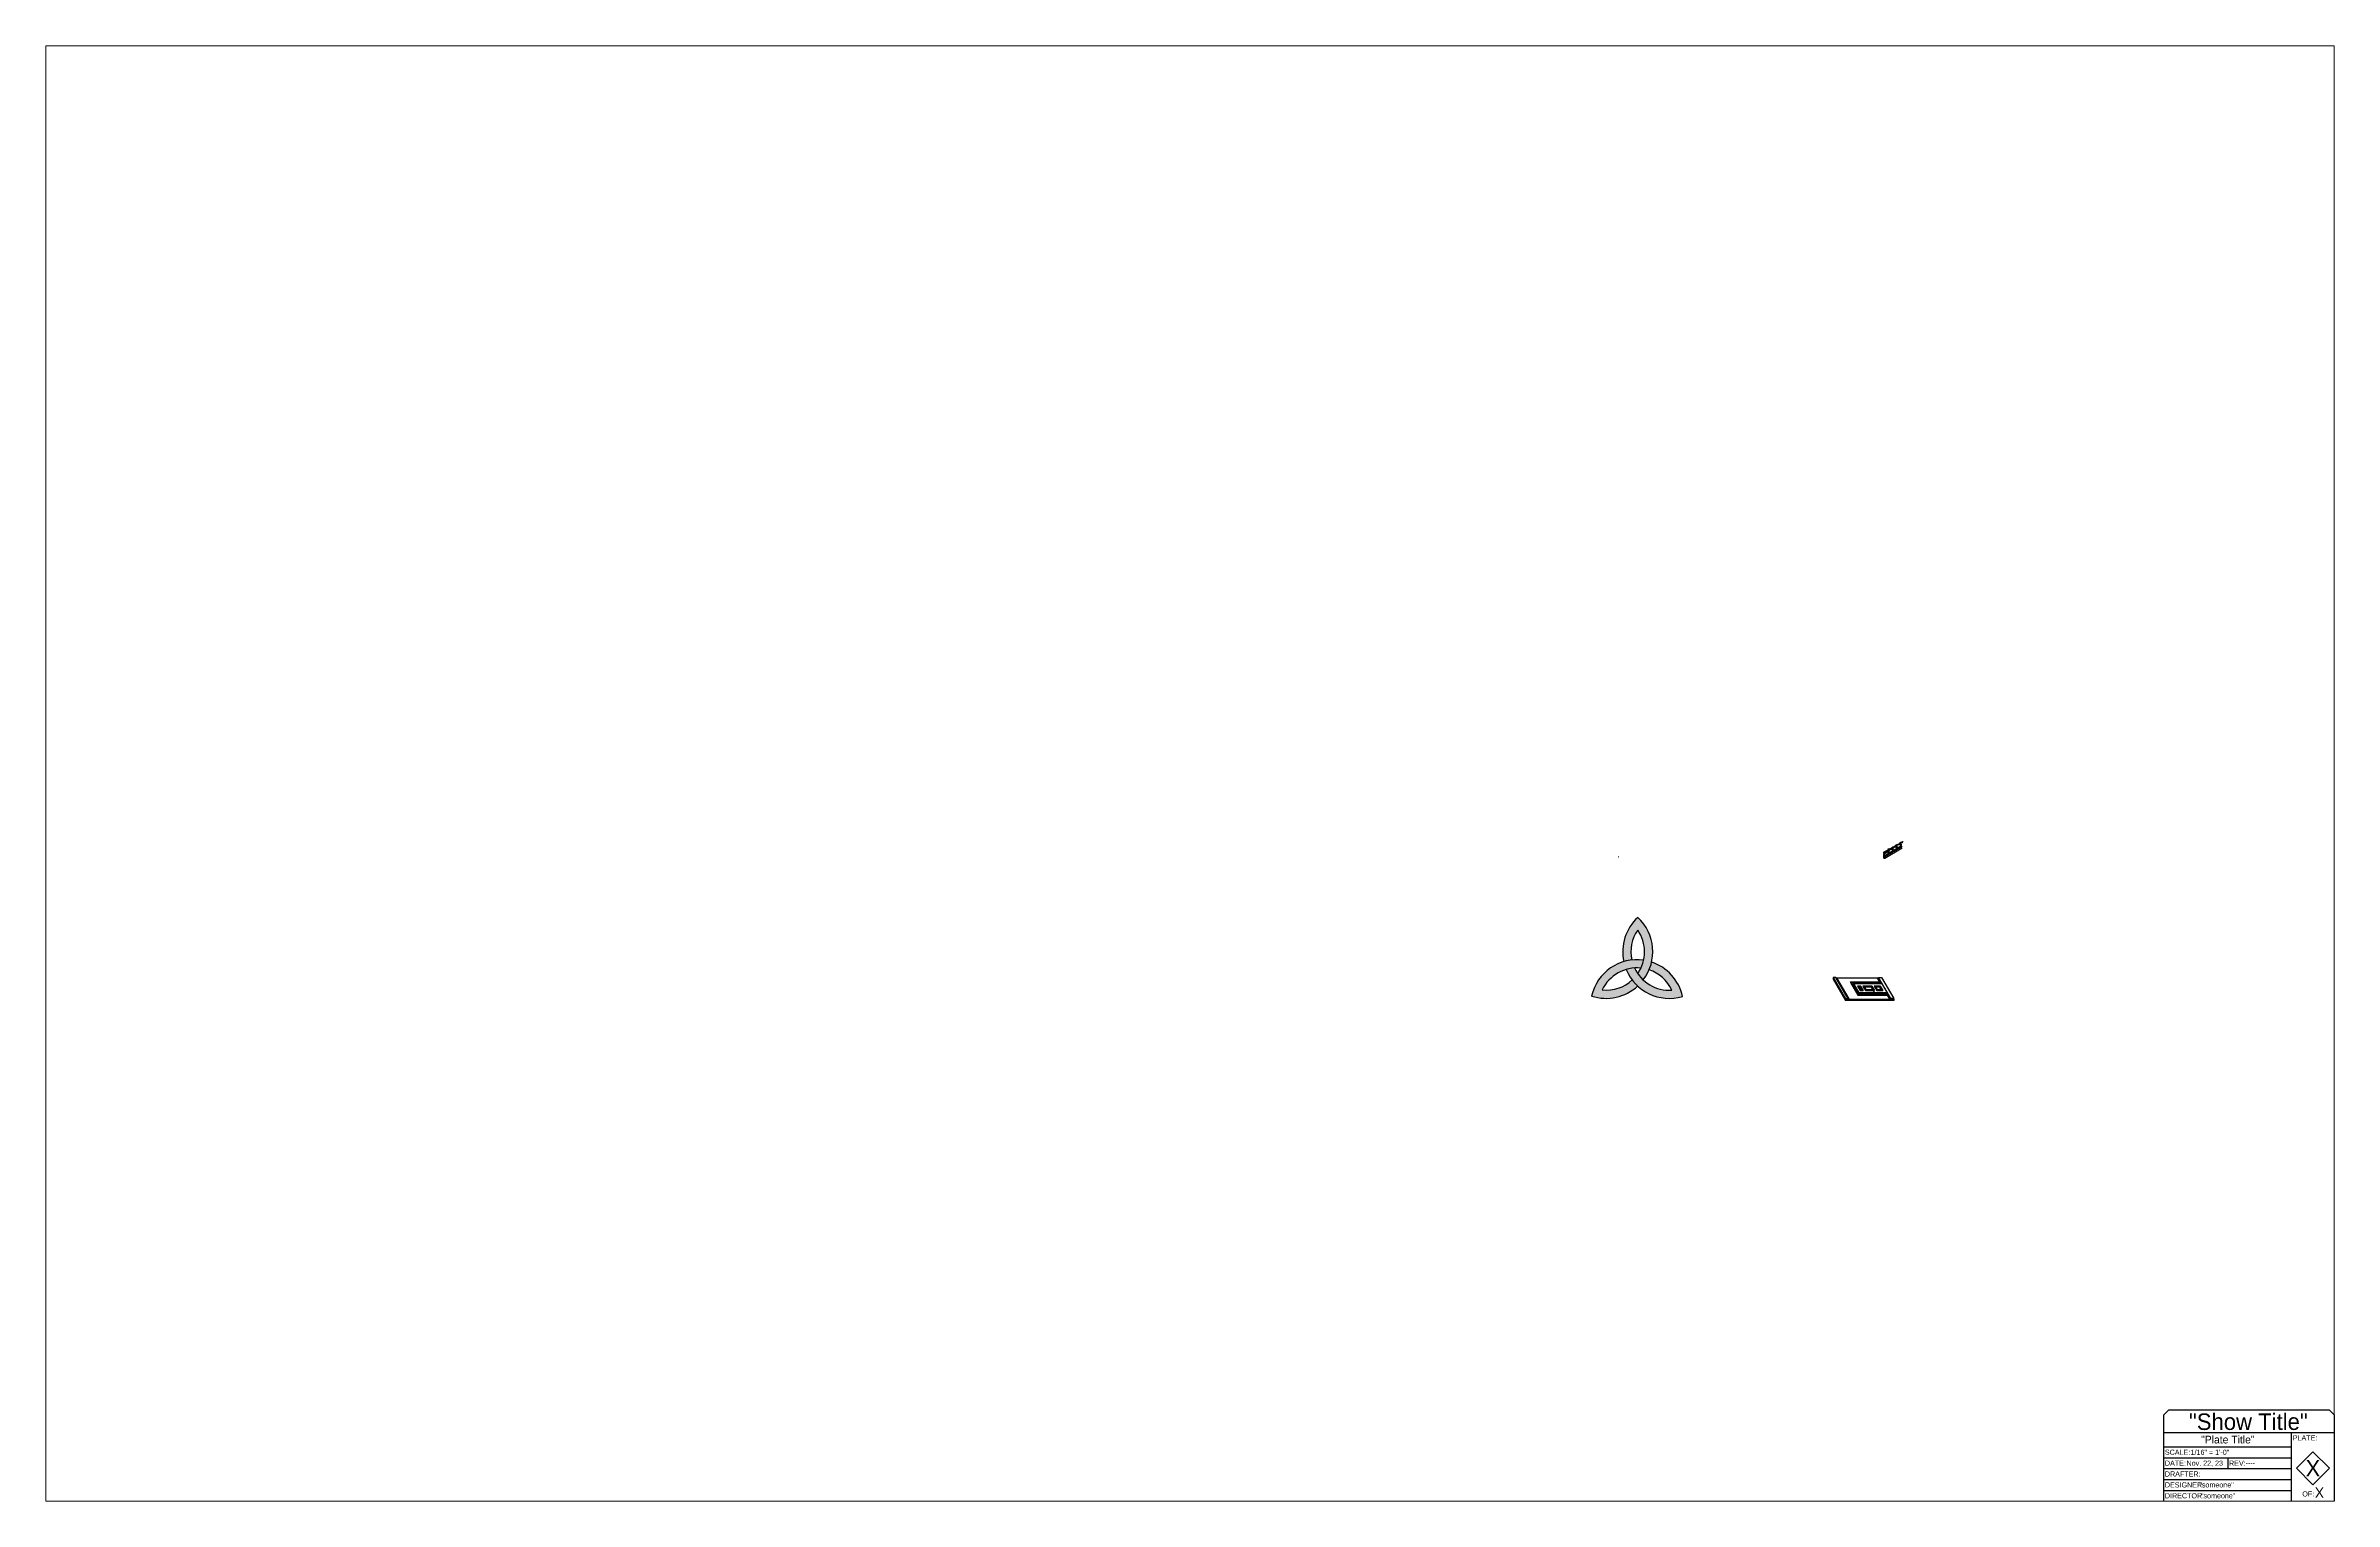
# Paper-space layout '36x24in' of a CAD drawing. Header units: inches. Extents: x 0 to 35.5, y 0 to 22.6.
# The model-space entities are those that its viewports show. They can reach past a viewport. Long polylines and large blocks are cut down to what shows.
import ezdxf

# ---------------------------------------------------------------- set-up
doc = ezdxf.new("R2010")
doc.units = ezdxf.units.IN
doc.header["$MEASUREMENT"] = 0
for name, color, linetype in [('Dimension', 1, 'Continuous'), ('door', 90, 'Continuous'), ('Platform -  Framing', 7, 'Continuous'), ('TITLE BLOCK', 7, 'Continuous')]:
    doc.layers.add(name, color=color, linetype=linetype)
doc.layers.add('View Ports', color=7, linetype='Continuous', lineweight=5, plot=False)
doc.layers.add('working lines', color=50, linetype='Continuous', plot=False)
doc.styles.get("Standard").update_dxf_attribs({"font": 'nrkis.ttf'})
pattern_1 = [(45, (108.124777, 386.116367), (0, 0.02867553), [0.02027666, -0.02027666]), (45, (108.1194, 386.121744), (0, 0.02867553), [0.02027666, -0.02027666]), (45, (108.114023, 386.12712), (0, 0.02867553), [0.02027666, -0.02027666]), (135, (108.114023, 386.130705), (-0.02867553, 3e-18), [0.02027666, -0.02027666]), (135, (108.1194, 386.136081), (-0.02867553, 3e-18), [0.02027666, -0.02027666]), (135, (108.124777, 386.141458), (-0.02867553, 3e-18), [0.02027666, -0.02027666])]

msp = doc.modelspace()

# ---------------------------------------------------------------- hatches: boundary and pattern name
at = {"layer": 'Dimension', "true_color": 0x062312}
h = msp.add_hatch(dxfattribs=at)
h.set_pattern_fill('EARTH', color=108, scale=0.081107, angle=45, style=0)
h.set_pattern_definition(pattern_1)
edge = h.paths.add_edge_path()
edge.add_spline(control_points=[(108.3, 387.3), (108.3, 387.3), (108.4, 387.2), (108.5, 387.3), (108.5, 387.3)], knot_values=[4.958163, 4.958163, 4.958163, 4.958163, 5.656854, 6.355546, 6.355546, 6.355546, 6.355546], weights=[1, 1, 1, 1, 1], degree=3, periodic=0)
edge.add_spline(control_points=[(108.5, 387.3), (108.5, 387.3), (108.5, 387.3), (108.5, 387.3)], knot_values=[16.946091, 16.946091, 16.946091, 16.946091, 17.066069, 17.066069, 17.066069, 17.066069], degree=3, periodic=0)
edge.add_spline(control_points=[(108.5, 387.3), (108.4, 387.3), (108.4, 387.2), (108.4, 387.3), (108.3, 387.3)], knot_values=[5.078144, 5.078144, 5.078144, 5.078144, 5.656854, 6.235568, 6.235568, 6.235568, 6.235568], degree=3, periodic=0)
edge.add_spline(control_points=[(108.3, 387.3), (108.3, 387.3), (108.3, 387.3), (108.3, 387.3)], knot_values=[6.235568, 6.235568, 6.235568, 6.235568, 6.367625, 6.367625, 6.367625, 6.367625], degree=3, periodic=0)
edge.add_spline(control_points=[(108.3, 387.3), (108.3, 387.4), (108.2, 387.5), (108.2, 387.4), (108.2, 387.3)], knot_values=[6.367625, 6.367625, 6.367625, 6.367625, 7.071068, 7.796677, 7.796677, 7.796677, 7.796677], degree=3, periodic=0)
edge.add_spline(control_points=[(108.2, 387.3), (108.2, 387.3), (108.2, 387.3), (108.2, 387.3)], knot_values=[18.183158, 18.183158, 18.183158, 18.183158, 18.303929, 18.303929, 18.303929, 18.303929], weights=[1, 1, 1, 1], degree=3, periodic=0)
edge.add_spline(control_points=[(108.2, 387.3), (108.2, 387.4), (108.2, 387.4), (108.3, 387.4), (108.3, 387.3)], knot_values=[6.48721, 6.48721, 6.48721, 6.48721, 7.092048, 7.675905, 7.675905, 7.675905, 7.675905], weights=[1, 1, 1, 1, 1], degree=3, periodic=0)
edge.add_spline(control_points=[(108.3, 387.3), (108.3, 387.3), (108.3, 387.3), (108.3, 387.3)], knot_values=[6.355546, 6.355546, 6.355546, 6.355546, 6.48721, 6.48721, 6.48721, 6.48721], weights=[1, 1, 1, 1], degree=3, periodic=0)
edge = h.paths.add_edge_path()
edge.add_spline(control_points=[(108.2, 387.3), (108.1, 387.3), (108.1, 387.2), (108, 387.3), (108, 387.3)], knot_values=[7.929998, 7.929998, 7.929998, 7.929998, 8.485281, 9.127348, 9.127348, 9.127348, 9.127348], degree=3, periodic=0)
edge.add_spline(control_points=[(108, 387.3), (108, 387.3), (108, 387.3), (108, 387.3)], knot_values=[9.127348, 9.127348, 9.127348, 9.127348, 9.265251, 9.265251, 9.265251, 9.265251], degree=3, periodic=0)
edge.add_spline(control_points=[(108, 387.3), (108, 387.4), (107.9, 387.5), (107.9, 387.4), (107.8, 387.3)], knot_values=[9.265251, 9.265251, 9.265251, 9.265251, 9.899495, 10.889283, 10.889283, 10.889283, 10.889283], degree=3, periodic=0)
edge.add_spline(control_points=[(107.8, 387.3), (107.8, 387.3), (107.8, 387.3), (107.8, 387.3)], knot_values=[4.189562, 4.189562, 4.189562, 4.189562, 4.309575, 4.309575, 4.309575, 4.309575], weights=[1, 1, 1, 1], degree=3, periodic=0)
edge.add_spline(control_points=[(107.8, 387.3), (107.9, 387.4), (107.9, 387.4), (108, 387.3), (108, 387.3)], knot_values=[9.252661, 9.252661, 9.252661, 9.252661, 10.122436, 10.76927, 10.76927, 10.76927, 10.76927], weights=[1, 1, 1, 1, 1], degree=3, periodic=0)
edge.add_spline(control_points=[(108, 387.3), (108, 387.3), (108.1, 387.2), (108.1, 387.3), (108.2, 387.3)], knot_values=[7.808873, 7.808873, 7.808873, 7.808873, 8.576253, 9.252661, 9.252661, 9.252661, 9.252661], weights=[1, 1, 1, 1, 1], degree=3, periodic=0)
edge.add_spline(control_points=[(108.2, 387.3), (108.2, 387.3), (108.2, 387.3), (108.2, 387.3)], knot_values=[14.094233, 14.094233, 14.094233, 14.094233, 14.215358, 14.215358, 14.215358, 14.215358], degree=3, periodic=0)
edge = h.paths.add_edge_path()
edge.add_spline(control_points=[(108.2, 387.3), (108.1, 387.4), (108.1, 387.5), (108, 387.4), (108, 387.3)], knot_values=[16.714583, 16.714583, 16.714583, 16.714583, 17.403188, 18.183158, 18.183158, 18.183158, 18.183158], weights=[1, 1, 1, 1, 1], degree=3, periodic=0)
edge.add_spline(control_points=[(108, 387.3), (108, 387.3), (108, 387.3), (108, 387.3)], knot_values=[9.127348, 9.127348, 9.127348, 9.127348, 9.265251, 9.265251, 9.265251, 9.265251], degree=3, periodic=0)
edge.add_spline(control_points=[(108, 387.3), (108, 387.4), (108.1, 387.4), (108.1, 387.4), (108.2, 387.3)], knot_values=[12.896883, 12.896883, 12.896883, 12.896883, 13.53895, 14.094233, 14.094233, 14.094233, 14.094233], degree=3, periodic=0)
edge.add_spline(control_points=[(108.2, 387.3), (108.2, 387.3), (108.2, 387.3), (108.2, 387.3)], knot_values=[14.094233, 14.094233, 14.094233, 14.094233, 14.215358, 14.215358, 14.215358, 14.215358], degree=3, periodic=0)
edge.add_spline(control_points=[(108.2, 387.3), (108.2, 387.3), (108.2, 387.2), (108.3, 387.3), (108.3, 387.3)], knot_values=[14.215358, 14.215358, 14.215358, 14.215358, 14.953164, 15.668685, 15.668685, 15.668685, 15.668685], degree=3, periodic=0)
edge.add_spline(control_points=[(108.3, 387.3), (108.3, 387.3), (108.3, 387.3), (108.3, 387.3)], knot_values=[6.355546, 6.355546, 6.355546, 6.355546, 6.48721, 6.48721, 6.48721, 6.48721], weights=[1, 1, 1, 1], degree=3, periodic=0)
edge.add_spline(control_points=[(108.3, 387.3), (108.3, 387.3), (108.2, 387.2), (108.2, 387.3), (108.2, 387.3)], knot_values=[18.303929, 18.303929, 18.303929, 18.303929, 18.887787, 19.492624, 19.492624, 19.492624, 19.492624], weights=[1, 1, 1, 1, 1], degree=3, periodic=0)
edge.add_spline(control_points=[(108.2, 387.3), (108.2, 387.3), (108.2, 387.3), (108.2, 387.3)], knot_values=[18.183158, 18.183158, 18.183158, 18.183158, 18.303929, 18.303929, 18.303929, 18.303929], weights=[1, 1, 1, 1], degree=3, periodic=0)
h = msp.add_hatch(dxfattribs=at)
h.set_pattern_fill('EARTH', color=108, scale=0.08110665, angle=45, style=0)
edge = h.paths.add_edge_path()
edge.add_spline(control_points=[(108.5, 387.3), (108.5, 387.4), (108.4, 387.5), (108.3, 387.4), (108.3, 387.3)], knot_values=[19.61221, 19.61221, 19.61221, 19.61221, 20.32298, 21.033751, 21.033751, 21.033751, 21.033751], weights=[1, 1, 1, 1, 1], degree=3, periodic=0)
edge.add_spline(control_points=[(108.3, 387.3), (108.3, 387.3), (108.3, 387.3), (108.3, 387.3)], knot_values=[6.235568, 6.235568, 6.235568, 6.235568, 6.367625, 6.367625, 6.367625, 6.367625], degree=3, periodic=0)
edge.add_spline(control_points=[(108.3, 387.3), (108.4, 387.4), (108.4, 387.4), (108.4, 387.4), (108.5, 387.3)], knot_values=[15.788664, 15.788664, 15.788664, 15.788664, 16.367377, 16.946091, 16.946091, 16.946091, 16.946091], degree=3, periodic=0)
edge.add_spline(control_points=[(108.5, 387.3), (108.5, 387.3), (108.5, 387.3), (108.5, 387.3)], knot_values=[16.946091, 16.946091, 16.946091, 16.946091, 17.066069, 17.066069, 17.066069, 17.066069], degree=3, periodic=0)
edge.add_spline(control_points=[(108.5, 387.3), (108.5, 387.3), (108.6, 387.2), (108.6, 387.3), (108.6, 387.3)], knot_values=[17.066069, 17.066069, 17.066069, 17.066069, 17.781591, 18.519396, 18.519396, 18.519396, 18.519396], degree=3, periodic=0)
edge.add_spline(control_points=[(108.6, 387.3), (108.6, 387.3), (108.6, 387.3), (108.6, 387.3)], knot_values=[3.504835, 3.504835, 3.504835, 3.504835, 3.637803, 3.637803, 3.637803, 3.637803], weights=[1, 1, 1, 1], degree=3, periodic=0)
edge.add_spline(control_points=[(108.6, 387.3), (108.6, 387.3), (108.6, 387.2), (108.5, 387.3), (108.5, 387.3)], knot_values=[21.153336, 21.153336, 21.153336, 21.153336, 21.758174, 22.342031, 22.342031, 22.342031, 22.342031], weights=[1, 1, 1, 1, 1], degree=3, periodic=0)
edge.add_spline(control_points=[(108.5, 387.3), (108.5, 387.3), (108.5, 387.3), (108.5, 387.3)], knot_values=[21.033751, 21.033751, 21.033751, 21.033751, 21.153336, 21.153336, 21.153336, 21.153336], weights=[1, 1, 1, 1], degree=3, periodic=0)
h = msp.add_hatch(dxfattribs=at)
h.set_pattern_fill('EARTH', color=108, scale=0.081107, angle=45, style=0)
h.set_pattern_definition(pattern_1)
edge = h.paths.add_edge_path()
edge.add_spline(control_points=[(108.6, 387.3), (108.6, 387.4), (108.6, 387.5), (108.5, 387.4), (108.5, 387.3)], knot_values=[3.38371, 3.38371, 3.38371, 3.38371, 4.242641, 4.946084, 4.946084, 4.946084, 4.946084], degree=3, periodic=0)
edge.add_spline(control_points=[(108.5, 387.3), (108.5, 387.3), (108.5, 387.3), (108.5, 387.3)], knot_values=[21.033751, 21.033751, 21.033751, 21.033751, 21.153336, 21.153336, 21.153336, 21.153336], weights=[1, 1, 1, 1], degree=3, periodic=0)
edge.add_spline(control_points=[(108.5, 387.3), (108.5, 387.4), (108.6, 387.4), (108.6, 387.4), (108.6, 387.3)], knot_values=[3.637803, 3.637803, 3.637803, 3.637803, 4.221661, 4.826498, 4.826498, 4.826498, 4.826498], weights=[1, 1, 1, 1, 1], degree=3, periodic=0)
edge.add_spline(control_points=[(108.6, 387.3), (108.6, 387.3), (108.7, 387.2), (108.8, 387.3), (108.8, 387.3)], knot_values=[2.061048, 2.061048, 2.061048, 2.061048, 2.870424, 3.637803, 3.637803, 3.637803, 3.637803], weights=[1, 1, 1, 1, 1], degree=3, periodic=0)
edge.add_spline(control_points=[(108.8, 387.3), (108.8, 387.3), (108.8, 387.3), (108.8, 387.3)], knot_values=[19.837871, 19.837871, 19.837871, 19.837871, 19.963184, 19.963184, 19.963184, 19.963184], degree=3, periodic=0)
edge.add_spline(control_points=[(108.8, 387.3), (108.8, 387.3), (108.7, 387.2), (108.7, 387.3), (108.6, 387.3)], knot_values=[2.18636, 2.18636, 2.18636, 2.18636, 2.828427, 3.38371, 3.38371, 3.38371, 3.38371], degree=3, periodic=0)
edge = h.paths.add_edge_path()
edge.add_spline(control_points=[(109, 387.3), (108.9, 387.3), (108.8, 387.2), (108.7, 387.5), (108.7, 387.4), (108.6, 387.3)], knot_values=[0, 0, 0, 0, 0.869775, 2.283989, 2.972594, 2.972594, 2.972594, 2.972594], weights=[1, 1, 1, 1, 1, 1], degree=3, periodic=0)
edge.add_spline(control_points=[(108.6, 387.3), (108.6, 387.3), (108.6, 387.3), (108.6, 387.3)], knot_values=[3.38371, 3.38371, 3.38371, 3.38371, 3.517032, 3.517032, 3.517032, 3.517032], degree=3, periodic=0)
edge.add_spline(control_points=[(108.6, 387.3), (108.7, 387.4), (108.7, 387.4), (108.8, 387.4), (108.8, 387.3)], knot_values=[18.640521, 18.640521, 18.640521, 18.640521, 19.195804, 19.837871, 19.837871, 19.837871, 19.837871], degree=3, periodic=0)
edge.add_spline(control_points=[(108.8, 387.3), (108.8, 387.3), (108.9, 387.2), (108.9, 387.2), (109, 387.3)], knot_values=[19.837871, 19.837871, 19.837871, 19.837871, 20.610018, 21.611504, 21.611504, 21.611504, 21.611504], degree=3, periodic=0)
edge.add_spline(control_points=[(109, 387.3), (109, 387.3), (109, 387.3), (109, 387.3)], knot_values=[2.972594, 2.972594, 2.972594, 2.972594, 3.104305, 3.104305, 3.104305, 3.104305], weights=[1, 1, 1, 1], degree=3, periodic=0)
at = {"layer": 'Platform -  Framing', "true_color": 0x062312}
h = msp.add_hatch(dxfattribs=at)
h.set_pattern_fill('EARTH', color=108, scale=0.08110665, angle=45, style=0)
edge = h.paths.add_edge_path()
edge.add_spline(control_points=[(107.8, 387.3), (107.8, 387.4), (107.8, 387.4), (107.7, 387.4), (107.7, 387.4)], knot_values=[3.46127, 3.46127, 3.46127, 3.46127, 4.183674, 4.189562, 4.189562, 4.189562, 4.189562], weights=[1, 1, 1, 1, 1], degree=3, periodic=0)
edge.add_spline(control_points=[(107.7, 387.4), (107.7, 387.4), (107.7, 387.4), (107.7, 387.3), (107.7, 387.3), (107.7, 387.2), (107.7, 387.2)], knot_values=[0.720957, 0.720957, 0.720957, 0.720957, 2.091114, 2.091114, 2.091114, 3.46127, 3.46127, 3.46127, 3.46127], weights=[1, 0.84958, 0.84958, 1, 0.84958, 0.84958, 1], degree=3, periodic=0)
edge.add_spline(control_points=[(107.7, 387.2), (107.8, 387.2), (107.8, 387.3), (107.8, 387.3)], knot_values=[0.157358, 0.157358, 0.157358, 0.157358, 0.720957, 0.720957, 0.720957, 0.720957], weights=[1, 1, 1, 1], degree=3, periodic=0)
edge.add_spline(control_points=[(107.8, 387.3), (107.8, 387.3), (107.8, 387.3), (107.8, 387.3)], knot_values=[0, 0, 0, 0, 0.157358, 0.157358, 0.157358, 0.157358], weights=[1, 1, 1, 1], degree=3, periodic=0)
edge.add_spline(control_points=[(107.8, 387.3), (107.8, 387.3), (107.8, 387.3), (107.8, 387.3)], knot_values=[11.012116, 11.012116, 11.012116, 11.012116, 11.123242, 11.123242, 11.123242, 11.123242], degree=3, periodic=0)
edge.add_spline(control_points=[(107.8, 387.3), (107.8, 387.3), (107.8, 387.3), (107.8, 387.3)], knot_values=[0.011315, 0.011315, 0.011315, 0.011315, 0.211621, 0.211621, 0.211621, 0.211621], degree=3, periodic=0)
edge.add_spline(control_points=[(107.8, 387.3), (107.8, 387.3), (107.8, 387.3), (107.8, 387.3), (107.8, 387.3), (107.7, 387.3)], knot_values=[0.211621, 0.211621, 0.211621, 0.211621, 0.505631, 0.505631, 0.737189, 0.737189, 0.737189, 0.737189], degree=3, periodic=0)
edge.add_spline(control_points=[(107.7, 387.3), (107.7, 387.3), (107.7, 387.3), (107.7, 387.3), (107.7, 387.3), (107.7, 387.3), (107.7, 387.3), (107.7, 387.4), (107.7, 387.4), (107.7, 387.4), (107.7, 387.4), (107.7, 387.4)], knot_values=[0.737189, 0.737189, 0.737189, 0.737189, 1.082605, 1.082605, 1.674794, 1.674794, 2.266982, 2.266982, 2.859171, 2.859171, 3.200864, 3.200864, 3.200864, 3.200864], degree=3, periodic=0)
edge.add_spline(control_points=[(107.7, 387.4), (107.7, 387.4), (107.8, 387.4), (107.8, 387.4), (107.8, 387.3)], knot_values=[3.200864, 3.200864, 3.200864, 3.200864, 3.289997, 3.948776, 3.948776, 3.948776, 3.948776], degree=3, periodic=0)
edge.add_spline(control_points=[(107.8, 387.3), (107.8, 387.3), (107.8, 387.3), (107.8, 387.3)], knot_values=[11.012116, 11.012116, 11.012116, 11.012116, 11.123242, 11.123242, 11.123242, 11.123242], degree=3, periodic=0)
edge.add_spline(control_points=[(107.8, 387.3), (107.9, 387.2), (107.9, 387.2), (108, 387.3), (108, 387.3)], knot_values=[11.123242, 11.123242, 11.123242, 11.123242, 12.124736, 12.771571, 12.771571, 12.771571, 12.771571], degree=3, periodic=0)
edge.add_spline(control_points=[(108, 387.3), (108, 387.3), (108, 387.3), (108, 387.3)], knot_values=[9.252661, 9.252661, 9.252661, 9.252661, 9.389526, 9.389526, 9.389526, 9.389526], weights=[1, 1, 1, 1], degree=3, periodic=0)
edge.add_spline(control_points=[(108, 387.3), (108, 387.3), (107.9, 387.2), (107.9, 387.3), (107.8, 387.3)], knot_values=[4.31158, 4.31158, 4.31158, 4.31158, 4.821549, 5.689319, 5.689319, 5.689319, 5.689319], weights=[1, 1, 1, 1, 1], degree=3, periodic=0)
edge.add_spline(control_points=[(107.8, 387.3), (107.8, 387.3), (107.8, 387.3), (107.8, 387.3)], knot_values=[4.309609, 4.309609, 4.309609, 4.309609, 4.31158, 4.31158, 4.31158, 4.31158], weights=[1, 1, 1, 1], degree=3, periodic=0)
edge.add_spline(control_points=[(107.8, 387.3), (107.8, 387.3), (107.8, 387.3), (107.8, 387.3)], knot_values=[10.76927, 10.76927, 10.76927, 10.76927, 10.769453, 10.769453, 10.769453, 10.769453], weights=[1, 1, 1, 1], degree=3, periodic=0)
edge.add_spline(control_points=[(107.8, 387.3), (107.8, 387.3), (107.8, 387.3), (107.8, 387.3)], knot_values=[4.189562, 4.189562, 4.189562, 4.189562, 4.309575, 4.309575, 4.309575, 4.309575], weights=[1, 1, 1, 1], degree=3, periodic=0)
h = msp.add_hatch(dxfattribs=at)
h.set_pattern_fill('EARTH', color=108, scale=0.08110665, angle=45, style=0)
edge = h.paths.add_edge_path()
edge.add_spline(control_points=[(109, 387.3), (109, 387.4), (109, 387.4), (109.1, 387.4), (109.1, 387.4)], knot_values=[3.200864, 3.200864, 3.200864, 3.200864, 3.859643, 3.948776, 3.948776, 3.948776, 3.948776], degree=3, periodic=0)
edge.add_spline(control_points=[(109.1, 387.4), (109.1, 387.4), (109.1, 387.4), (109.1, 387.4), (109.1, 387.4), (109.1, 387.3), (109.1, 387.3), (109.1, 387.3), (109.1, 387.3), (109.1, 387.3), (109.1, 387.3), (109.1, 387.3)], knot_values=[0.737189, 0.737189, 0.737189, 0.737189, 1.078883, 1.078883, 1.671071, 1.671071, 2.26326, 2.26326, 2.855448, 2.855448, 3.200864, 3.200864, 3.200864, 3.200864], degree=3, periodic=0)
edge.add_spline(control_points=[(109.1, 387.3), (109, 387.3), (109, 387.3), (109, 387.3), (109, 387.3), (109, 387.3)], knot_values=[0.211621, 0.211621, 0.211621, 0.211621, 0.443178, 0.443178, 0.737189, 0.737189, 0.737189, 0.737189], degree=3, periodic=0)
edge.add_spline(control_points=[(109, 387.3), (109, 387.3), (109, 387.3), (109, 387.3)], knot_values=[0.011315, 0.011315, 0.011315, 0.011315, 0.211621, 0.211621, 0.211621, 0.211621], degree=3, periodic=0)
edge.add_spline(control_points=[(109, 387.3), (109, 387.3), (109, 387.3), (109, 387.3)], knot_values=[0.003565, 0.003565, 0.003565, 0.003565, 0.011315, 0.011315, 0.011315, 0.011315], degree=3, periodic=0)
edge.add_spline(control_points=[(109, 387.3), (109, 387.3), (109, 387.3), (109, 387.3)], knot_values=[0.30914, 0.30914, 0.30914, 0.30914, 0.424601, 0.424601, 0.424601, 0.424601], degree=3, periodic=0)
edge.add_spline(control_points=[(109, 387.3), (108.9, 387.4), (108.9, 387.5), (108.8, 387.4), (108.8, 387.3)], knot_values=[0.424601, 0.424601, 0.424601, 0.424601, 1.414214, 2.048458, 2.048458, 2.048458, 2.048458], degree=3, periodic=0)
edge.add_spline(control_points=[(108.8, 387.3), (108.8, 387.3), (108.8, 387.3), (108.8, 387.3)], knot_values=[1.468574, 1.468574, 1.468574, 1.468574, 1.592849, 1.592849, 1.592849, 1.592849], weights=[1, 1, 1, 1], degree=3, periodic=0)
edge.add_spline(control_points=[(108.8, 387.3), (108.8, 387.4), (108.9, 387.4), (108.9, 387.4), (109, 387.3)], knot_values=[0.544437, 0.544437, 0.544437, 0.544437, 1.054406, 1.924183, 1.924183, 1.924183, 1.924183], weights=[1, 1, 1, 1, 1], degree=3, periodic=0)
edge.add_spline(control_points=[(109, 387.3), (109, 387.3), (109, 387.3), (109, 387.3)], knot_values=[0.412719, 0.412719, 0.412719, 0.412719, 0.544437, 0.544437, 0.544437, 0.544437], weights=[1, 1, 1, 1], degree=3, periodic=0)
edge.add_spline(control_points=[(109, 387.3), (109, 387.3), (109, 387.3), (109, 387.3)], knot_values=[0.255375, 0.255375, 0.255375, 0.255375, 0.412719, 0.412719, 0.412719, 0.412719], weights=[1, 1, 1, 1], degree=3, periodic=0)
edge.add_spline(control_points=[(109, 387.3), (109, 387.3), (109, 387.2), (109.1, 387.2)], knot_values=[3.261666, 3.261666, 3.261666, 3.261666, 3.825087, 3.825087, 3.825087, 3.825087], weights=[1, 1, 1, 1], degree=3, periodic=0)
edge.add_spline(control_points=[(109.1, 387.2), (109.1, 387.2), (109.1, 387.3), (109.1, 387.3), (109.1, 387.4), (109.1, 387.4), (109.1, 387.4)], knot_values=[3.825087, 3.825087, 3.825087, 3.825087, 5.195244, 5.195244, 5.195244, 6.5654, 6.5654, 6.5654, 6.5654], weights=[1, 0.84958, 0.84958, 1, 0.84958, 0.84958, 1], degree=3, periodic=0)
edge.add_spline(control_points=[(109.1, 387.4), (109.1, 387.4), (109, 387.4), (109, 387.4), (109, 387.3)], knot_values=[6.5654, 6.5654, 6.5654, 6.5654, 6.571289, 7.293684, 7.293684, 7.293684, 7.293684], weights=[1, 1, 1, 1, 1], degree=3, periodic=0)
edge.add_spline(control_points=[(109, 387.3), (109, 387.3), (109, 387.3), (109, 387.3)], knot_values=[0.30914, 0.30914, 0.30914, 0.30914, 0.424601, 0.424601, 0.424601, 0.424601], degree=3, periodic=0)
edge.add_spline(control_points=[(109, 387.3), (109, 387.3), (109, 387.3), (109, 387.3)], knot_values=[0.003565, 0.003565, 0.003565, 0.003565, 0.011315, 0.011315, 0.011315, 0.011315], degree=3, periodic=0)
at = {"layer": 'Platform -  Framing', "transparency": 33554661}
h = msp.add_hatch(dxfattribs=at)
h.set_pattern_fill('ANSI31', color=256, scale=2.5001, style=0)
h.paths.add_polyline_path([(900.1, 394.1), (899.4, 394.1), (899.4, 383.8), (900.1, 383.8), (900.1, 390.8)])
h.paths.add_polyline_path([(900.9, 390.8), (900.1, 390.8), (900.1, 383.8), (900.9, 383.8)])
h.paths.add_polyline_path([(901.6, 388.8), (900.9, 388.8), (900.9, 383.8), (901.6, 383.8)])
h.paths.add_polyline_path([(900.1, 401.4), (899.4, 401.4), (899.4, 397.7), (900.1, 397.7)])
at = {"layer": 'Platform -  Framing'}
h = msp.add_hatch(color=256, dxfattribs=at)
h.set_gradient(color1=(39, 118, 187), color2=(20, 31, 66), rotation=228, tint=1)
h.paths.add_polyline_path([(165.3, 169.1, -0.311531), (165.3, 39.3, 0.0547), (181.6, 20.4, 0.386169), (165.7, 206.9, 0.266507), (123.8, 75.1, -0.044074), (147.7, 79.9, -0.207387)])
h = msp.add_hatch(color=256, dxfattribs=at)
h.set_gradient(color1=(39, 118, 187), color2=(20, 31, 66), tint=1)
h.paths.add_polyline_path([(165.3, 2.5, -0.043707), (149, 20.4, -0.215702), (59.6, -9.5, -0.319282), (174.8, 55.9, 0.054489), (182.8, 79.4, 0.391449), (27.9, -27.5, 0.271095)])
h = msp.add_hatch(color=256, dxfattribs=at)
h.set_gradient(color1=(39, 118, 187), color2=(20, 31, 66), rotation=111, tint=1)
h.paths.add_polyline_path([(206.7, 73.8, -0.043774), (199.2, 50.7, -0.207319), (267, -9.8, -0.310433), (155.7, 56.2, 0.0549), (131, 51.9, 0.384566), (298.8, -28.7, 0.26623)])

# ---------------------------------------------------------------- linework, layer by layer
for p, q in [((756, 27.6), (748, 27.6)), ((748, 27.6), (784.5, -35.5)), ((748, 27.6), (748, 26.1)), ((784.5, -36.3), (748, 26.8)), ((748, 26.1), (784.5, -37)), ((748, 26.1), (748, 22.6)), ((748, 22.6), (784.5, -40.5)), ((792.5, -35.5), (756, 27.6)), ((756.5, 26.8), (758, 26.8)), ((758, 26.8), (794.5, -36.3)), ((880, 26.1), (758.5, 26.1)), ((821.7, -23.5), (799.7, 14.6)), ((799.7, 14.6), (890.7, 14.6)), ((799.7, 14.6), (799.7, 12.8)), ((799.7, 12.8), (821.7, -25.3)), ((822.2, -22.7), (801.2, 13.7)), ((801.2, 13.7), (891.2, 13.7)), ((891.2, 12.9), (801.6, 12.9)), ((807, 10.2), (806.7, 10.2)), ((806.7, 10.2), (823.9, -19.6)), ((892.8, 10.2), (807, 10.2)), ((892.8, 9.7), (807, 9.7)), ((880, 26.6), (881, 26.6)), ((880, 26.6), (880, 26.1)), ((887, 14.6), (880, 26.6)), ((886.7, 14.6), (880, 26.1)), ((881, 27.1), (883, 27.1)), ((881, 26.6), (881, 27.1)), ((888.3, 14.6), (881, 27.1)), ((888, 14.6), (881, 26.6)), ((919.5, -35.3), (883, 27.8)), ((883, 27.8), (892, 27.8)), ((883, 27.1), (883, 27.8)), ((890.3, 14.6), (883, 27.1)), ((891.2, 13.7), (891.2, 13.7)), ((891.2, 13.7), (891.2, 12.9)), ((891.2, 12.9), (892.8, 10.2)), ((892, 27.8), (928.5, -35.3)), ((892.8, 10.2), (892.8, 9.7)), ((892.8, 9.7), (909.7, -19.6)), ((893.5, 8.5), (893.5, 8.4)), ((893.5, 8.4), (893.5, 8.4)), ((784.5, -36.3), (784.5, -35.5)), ((784.5, -35.5), (792.5, -35.5)), ((784.5, -37), (784.5, -36.3)), ((794.5, -36.3), (784.5, -36.3)), ((784.5, -37), (928.5, -37)), ((784.5, -37), (784.5, -40.5)), ((928.5, -40.5), (784.5, -40.5)), ((792.5, -35.5), (792.5, -36.3)), ((794.5, -36.3), (794.5, -37)), ((912.7, -23.5), (821.7, -23.5)), ((821.7, -23.5), (821.7, -25.3)), ((821.7, -25.3), (909.7, -25.3)), ((912.2, -22.7), (822.2, -22.7)), ((823.9, -19.6), (910, -19.6)), ((901.3, -3.7), (912.3, -22.8)), ((908.5, -17.5), (908.2, -17.5)), ((908.5, -17.5), (908.2, -17.5)), ((916.5, -36.5), (909.7, -24.8)), ((909.7, -25.3), (909.7, -24.8)), ((909.7, -24.8), (910.7, -24.8)), ((916.5, -37), (909.7, -25.3)), ((910, -19.6), (911.8, -22.7)), ((917.5, -36), (910.7, -24.3)), ((910.7, -24.8), (910.7, -24.3)), ((910.7, -24.3), (912.7, -24.3)), ((917.5, -36.5), (910.7, -24.8)), ((912.7, -23.5), (912.2, -22.7)), ((912.7, -24.3), (912.7, -23.5)), ((919.5, -36), (912.7, -24.3)), ((928.5, -36.5), (916.5, -36.5)), ((916.5, -36.5), (916.5, -37)), ((928.5, -36), (917.5, -36)), ((917.5, -36), (917.5, -36.5)), ((928.5, -35.3), (919.5, -35.3)), ((919.5, -35.3), (919.5, -36)), ((928.5, -36), (928.5, -35.3)), ((928.5, -36.5), (928.5, -36)), ((928.5, -37), (928.5, -36.5)), ((928.5, -37), (928.5, -40.5))]:
    msp.add_line(p, q)
msp.add_lwpolyline([(893.5, 8.5), (809.8, 8.5), (824.8, -17.5), (908.5, -17.5)])
msp.add_ellipse((869.6, -14.4), major_axis=(0.92, -1.59), ratio=0.57735)
at = {"layer": 'door'}
for p, q in [((820.4, 2.4), (829.4, 2.4)), ((829.4, 2.4), (820.4, 2.4)), ((820.4, 2.4), (828.3, -11.4)), ((829.4, 2.2), (820.4, 2.2)), ((829.1, 1.9), (821.2, 1.9)), ((821.2, 1.9), (828.6, -10.9)), ((829.1, 1.6), (821.4, 1.6)), ((828.5, 0.9), (823, 0.9)), ((823, 0.9), (829.2, -9.9)), ((828.5, 0.6), (823.1, 0.6)), ((828.5, 0.9), (828.5, 0.6)), ((834.7, -9.9), (828.5, 0.9)), ((828.5, 0.6), (834.6, -9.9)), ((829.1, 1.9), (829.1, 1.6)), ((836.4, -10.9), (829.1, 1.9)), ((829.1, 1.6), (836.3, -10.9)), ((829.4, 2.4), (829.4, 2.2)), ((837.3, -11.4), (829.4, 2.4)), ((829.4, 2.2), (837.2, -11.4)), ((836.4, 2.4), (862.9, 2.4)), ((862.9, 2.4), (836.4, 2.4)), ((836.4, 2.4), (844.3, -11.4)), ((862.9, 2.2), (836.4, 2.2)), ((862.6, 1.9), (837.2, 1.9)), ((837.2, 1.9), (844.6, -10.9)), ((862.6, 1.6), (837.4, 1.6)), ((862.1, 0.9), (839, 0.9)), ((839, 0.9), (845.2, -9.9)), ((862.1, 0.6), (839.1, 0.6)), ((862.1, 0.9), (862.1, 0.6)), ((868.3, -9.9), (862.1, 0.9)), ((862.1, 0.6), (868.1, -9.9)), ((862.6, 1.9), (862.6, 1.6)), ((870, -10.9), (862.6, 1.9)), ((862.6, 1.6), (869.9, -10.9)), ((862.9, 2.4), (862.9, 2.2)), ((870.9, -11.4), (862.9, 2.4)), ((862.9, 2.2), (870.8, -11.4)), ((888.1, 2.4), (869.9, 2.4)), ((869.9, 2.4), (877.9, -11.4)), ((869.9, 2.4), (888.1, 2.4)), ((888.1, 2.2), (870, 2.2)), ((887.8, 1.9), (870.8, 1.9)), ((870.8, 1.9), (878.2, -10.9)), ((887.8, 1.6), (870.9, 1.6)), ((887.3, 0.9), (872.5, 0.9)), ((872.5, 0.9), (878.7, -9.9)), ((887.3, 0.6), (872.7, 0.6)), ((893.5, -9.9), (887.3, 0.9)), ((887.3, 0.9), (887.3, 0.6)), ((887.3, 0.6), (893.3, -9.9)), ((895.2, -10.9), (887.8, 1.9)), ((887.8, 1.9), (887.8, 1.6)), ((887.8, 1.6), (895.1, -10.9)), ((896.1, -11.4), (888.1, 2.4)), ((888.1, 2.4), (888.1, 2.2)), ((888.1, 2.2), (896, -11.4)), ((824.7, -0.1), (824.7, -0.6)), ((827.9, -0.1), (824.7, -0.1)), ((824.7, -0.1), (829.7, -8.9)), ((829.7, -9.4), (824.7, -0.6)), ((827.8, -0.4), (825.1, -0.4)), ((825.1, -0.4), (829.9, -8.6)), ((827.8, -0.9), (825.4, -0.9)), ((827.8, -0.4), (827.8, -0.9)), ((832.5, -8.6), (827.8, -0.4)), ((827.8, -0.9), (832.2, -8.6)), ((833, -8.9), (827.9, -0.1)), ((828.3, -11.4), (837.3, -11.4)), ((828.6, -10.9), (836.4, -10.9)), ((829.2, -9.9), (834.7, -9.9)), ((829.7, -8.9), (829.7, -9.4)), ((829.7, -8.9), (833, -8.9)), ((833, -9.4), (829.7, -9.4)), ((829.9, -8.6), (832.5, -8.6)), ((833, -8.9), (833, -9.4)), ((840.7, -0.1), (840.7, -0.6)), ((861.5, -0.1), (840.7, -0.1)), ((840.7, -0.1), (845.7, -8.9)), ((845.7, -9.4), (840.7, -0.6)), ((861.3, -0.4), (841.1, -0.4)), ((841.1, -0.4), (845.9, -8.6)), ((861.3, -0.9), (841.4, -0.9)), ((844.3, -11.4), (870.9, -11.4)), ((844.6, -10.9), (870, -10.9)), ((845.2, -9.9), (868.3, -9.9)), ((845.7, -8.9), (845.7, -9.4)), ((845.7, -8.9), (866.5, -8.9)), ((866.5, -9.4), (845.7, -9.4)), ((845.9, -8.6), (866.1, -8.6)), ((861.3, -0.4), (861.3, -0.9)), ((866.1, -8.6), (861.3, -0.4)), ((861.3, -0.9), (865.8, -8.6)), ((866.5, -8.9), (861.5, -0.1)), ((866.5, -8.9), (866.5, -9.4)), ((886.7, -0.1), (874.3, -0.1)), ((874.3, -0.1), (879.3, -8.9)), ((874.3, -0.1), (874.3, -0.6)), ((879.3, -9.4), (874.3, -0.6)), ((886.5, -0.4), (874.7, -0.4)), ((874.7, -0.4), (879.5, -8.6)), ((886.5, -0.9), (875, -0.9)), ((877.9, -11.4), (896.1, -11.4)), ((878.2, -10.9), (895.2, -10.9)), ((878.7, -9.9), (893.5, -9.9)), ((879.3, -8.9), (891.7, -8.9)), ((879.3, -8.9), (879.3, -9.4)), ((891.7, -9.4), (879.3, -9.4)), ((879.5, -8.6), (891.3, -8.6)), ((891.3, -8.6), (886.5, -0.4)), ((886.5, -0.4), (886.5, -0.9)), ((886.5, -0.9), (891, -8.6)), ((891.7, -8.9), (886.7, -0.1)), ((891.7, -8.9), (891.7, -9.4))]:
    msp.add_line(p, q, dxfattribs=at)
msp.add_lwpolyline([(893.5, 8.4), (810, 8.4), (824.8, -17.4), (908.4, -17.4)], dxfattribs=at)
at = {"layer": 'Platform -  Framing'}
for p, q in [((900.1, 390.8), (952.1, 420.8)), ((900.9, 390.8), (952.9, 420.8)), ((900.9, 388.8), (952.9, 418.8)), ((901.6, 388.8), (953.6, 418.8)), ((901.6, 383.8), (953.6, 413.8)), ((918.5, 411.4), (917.7, 411.4)), ((930.7, 418.4), (930, 418.4)), ((943, 425.5), (942.2, 425.5)), ((955.2, 432.6), (954.4, 432.6)), ((108.5, 387.3), (108.5, 387.3)), ((108.5, 387.3), (108.5, 387.3)), ((108.5, 387.3), (108.5, 387.3)), ((108.5, 387.3), (108.5, 387.3)), ((108.5, 387.3), (108.5, 387.3)), ((108.5, 387.3), (108.5, 387.3)), ((108.5, 387.3), (108.5, 387.3)), ((109, 387.3), (109, 387.3)), ((109, 387.3), (109, 387.3)), ((109, 387.3), (109, 387.3)), ((109, 387.3), (109, 387.3)), ((109, 387.3), (109, 387.3)), ((109, 387.3), (109, 387.3)), ((899.4, 397.7), (899.4, 401.4)), ((899.4, 401.4), (900.1, 401.4)), ((899.4, 397.7), (900.1, 397.7)), ((899.4, 383.8), (899.4, 394.1)), ((899.4, 394.1), (900.1, 394.1)), ((899.4, 383.8), (901.6, 383.8)), ((900.1, 401.4), (900.1, 397.7)), ((900.1, 394.1), (900.1, 390.8)), ((900.9, 390.8), (900.1, 390.8)), ((900.1, 390.8), (900.1, 383.8)), ((900.9, 383.8), (900.9, 390.8)), ((901.6, 388.8), (900.9, 388.8)), ((900.9, 388.8), (900.9, 383.8)), ((901.6, 383.8), (901.6, 388.8)), ((906.3, 404.3), (905.5, 404.3))]:
    msp.add_line(p, q, dxfattribs=at)
for points in [[(916.2, 408.5), (917.7, 411.4)], [(916.6, 407.9), (918.5, 411.4), (920.3, 410)], [(928.4, 415.5), (930, 418.4)], [(928.9, 414.9), (930.7, 418.4), (932.6, 417.1)], [(940.7, 422.6), (942.2, 425.5)], [(941.1, 422), (943, 425.5), (944.8, 424.1)], [(952.9, 429.6), (954.4, 432.6)], [(953.3, 429.1), (955.2, 432.6), (957, 431.2)], [(904, 401.4), (905.5, 404.3)], [(904.4, 400.8), (906.3, 404.3), (908.1, 403)]]:
    msp.add_lwpolyline(points, dxfattribs=at)
for centre, radius, start, end in [((259.5, 104.5), 138.9, 132.53124, 192.22276), ((71, 104.8), 139.2, 322.67307, 47.13309), ((259.4, 104.2), 114.3, 145.39319, 192.25842), ((71.2, 104.2), 114.3, 325.39319, 34.60681), ((163.2, -57.8), 138.6, 81.87048, 167.3817), ((163.2, -57.8), 138.6, 12.11195, 71.74425), ((71, 104.8), 139.2, 251.99179, 312.66399), ((163.2, -57.8), 114.3, 84.16883, 154.99822), ((71.2, 104.2), 114.3, 264.16883, 312.85802), ((259.5, 104.5), 138.9, 202.27076, 286.41091), ((259.4, 104.2), 114.3, 204.81364, 273.79788), ((163.2, -57.8), 114.3, 24.81364, 71.66402)]:
    msp.add_arc(centre, radius, start, end, dxfattribs=at)
for centre, major_axis, start_param, end_param in [((912.4, 403), (-3.37, -5.83), 2.819151, 5.034831), ((912.4, 403), (-3.37, -5.83), 2.819151, 3.926991), ((923.9, 410), (-3.37, -5.83), 9.658392, 11.248008), ((923.9, 410), (-3.37, -5.83), 9.658392, 11.248008), ((924.6, 410), (-3.37, -5.83), 2.819151, 5.034831), ((923.9, 410), (-1.11, -1.92), 0.592135, 3.192958), ((923.9, 410), (-3.37, -5.83), 3.375207, 3.926991), ((924.6, 410), (-3.37, -5.83), 2.819151, 3.926991), ((924.6, 410), (-1.11, -1.92), 0.785398, 3.926991), ((936.1, 417.1), (-3.37, -5.83), 9.658392, 11.248008), ((936.1, 417.1), (-3.37, -5.83), 9.658392, 11.248008), ((936.8, 417.1), (-3.37, -5.83), 2.819151, 5.034831), ((936.1, 417.1), (-1.11, -1.92), 0.592135, 3.192958), ((936.1, 417.1), (-3.37, -5.83), 3.375207, 3.926991), ((936.8, 417.1), (-3.37, -5.83), 2.819151, 3.926991), ((936.8, 417.1), (-1.11, -1.92), 0.785398, 3.926991), ((948.3, 424.2), (-3.37, -5.83), 9.658392, 11.248008), ((949.1, 424.2), (-3.37, -5.83), 2.819151, 5.034831), ((948.3, 424.2), (-1.11, -1.92), 0.592135, 3.192958), ((948.3, 424.2), (-3.37, -5.83), 3.375207, 3.926991), ((949.1, 424.2), (-3.37, -5.83), 2.819151, 3.926991), ((949.1, 424.2), (-1.11, -1.92), 0.785398, 3.926991), ((899.4, 395.9), (-3.37, -5.83), 3.375207, 3.926991), ((899.4, 395.9), (-1.11, -1.92), 0.785398, 3.192958), ((900.1, 395.9), (-3.37, -5.83), 2.819151, 3.926991), ((900.1, 395.9), (-1.11, -1.92), 0.785398, 3.926991), ((911.6, 403), (-3.37, -5.83), 9.658392, 11.248008), ((911.6, 403), (-1.11, -1.92), 0.592135, 3.192958), ((911.6, 403), (-3.37, -5.83), 3.375207, 3.926991), ((912.4, 403), (-1.11, -1.92), 0.785398, 3.926991)]:
    msp.add_ellipse(centre, major_axis=major_axis, ratio=0.57735, start_param=start_param, end_param=end_param, dxfattribs=at)
for centre in [(924.6, 410), (924.6, 410), (936.8, 417.1), (936.8, 417.1), (949.1, 424.2), (949.1, 424.2), (912.4, 403)]:
    msp.add_ellipse(centre, major_axis=(-1.11, -1.92), ratio=0.57735, dxfattribs=at)
for points, weights, knots in [([(107.8, 387.3), (107.8, 387.3), (107.8, 387.3), (107.8, 387.3), (107.8, 387.3), (107.8, 387.2), (107.7, 387.2), (107.7, 387.2), (107.7, 387.3), (107.7, 387.3), (107.7, 387.4), (107.7, 387.4), (107.7, 387.4), (107.7, 387.4), (107.8, 387.4), (107.8, 387.4), (107.8, 387.3), (107.8, 387.3), (107.8, 387.3), (107.8, 387.3), (107.8, 387.3), (107.8, 387.3), (107.8, 387.3), (107.9, 387.3), (107.9, 387.2), (108, 387.3), (108, 387.3)], [1, 1, 1, 1, 1, 1, 1, 0.849579696481, 0.849579696481, 1, 0.849579696481, 0.849579696481, 1, 1, 1, 1, 1, 1, 1, 1, 1, 1, 1, 1, 1, 1, 1], [0, 0, 0, 0, 0.157358, 0.157358, 0.157358, 0.720957, 0.720957, 0.720957, 2.091114, 2.091114, 2.091114, 3.46127, 3.46127, 3.46127, 3.467159, 4.189562, 4.189562, 4.189562, 4.309609, 4.309609, 4.309609, 4.31158, 4.31158, 4.31158, 5.17935, 5.689319, 5.689319, 5.689319, 5.689319]), ([(109, 387.3), (109, 387.3), (109, 387.2), (109.1, 387.2), (109.1, 387.2), (109.1, 387.3), (109.1, 387.3), (109.1, 387.4), (109.1, 387.4), (109.1, 387.4), (109.1, 387.4), (109, 387.4), (109, 387.4), (109, 387.3)], [1, 1, 1, 1, 0.849579696481, 0.849579696481, 1, 0.849579696481, 0.849579696481, 1, 1, 1, 1, 1], [3.261488, 3.261488, 3.261488, 3.261488, 3.825087, 3.825087, 3.825087, 5.195244, 5.195244, 5.195244, 6.5654, 6.5654, 6.5654, 6.571289, 7.293692, 7.293692, 7.293692, 7.293692])]:
    msp.add_rational_spline(points, weights, degree=3, knots=knots, dxfattribs=at)
for points, knots in [([(107.8, 387.3), (107.8, 387.3), (107.8, 387.3), (107.8, 387.3), (107.8, 387.3), (107.8, 387.3), (107.8, 387.3), (107.8, 387.3), (107.7, 387.3), (107.7, 387.3), (107.7, 387.3), (107.7, 387.3), (107.7, 387.3), (107.7, 387.3), (107.7, 387.3), (107.7, 387.4), (107.7, 387.4), (107.7, 387.4), (107.7, 387.4), (107.7, 387.4), (107.7, 387.4), (107.8, 387.4), (107.8, 387.4), (107.8, 387.3)], [0.011315, 0.011315, 0.011315, 0.011315, 0.211621, 0.211621, 0.211621, 0.505631, 0.505631, 0.737189, 0.737189, 0.737189, 1.082605, 1.082605, 1.674794, 1.674794, 2.266982, 2.266982, 2.859171, 2.859171, 3.200864, 3.200864, 3.200864, 3.289997, 3.94913, 3.94913, 3.94913, 3.94913]), ([(108.2, 387.3), (108.1, 387.3), (108.1, 387.2), (108, 387.5), (107.9, 387.4), (107.8, 387.3)], [7.929998, 7.929998, 7.929998, 7.929998, 8.485281, 9.899495, 10.889283, 10.889283, 10.889283, 10.889283]), ([(108.2, 387.3), (108.1, 387.3), (108.1, 387.2), (108, 387.4), (107.9, 387.4), (107.8, 387.3)], [7.808873, 7.808873, 7.808873, 7.808873, 8.485281, 9.899495, 10.769453, 10.769453, 10.769453, 10.769453]), ([(107.8, 387.3), (107.9, 387.3), (107.9, 387.2), (108, 387.3), (108, 387.3)], [11.012116, 11.012116, 11.012116, 11.012116, 12.124736, 12.771571, 12.771571, 12.771571, 12.771571]), ([(108, 387.3), (108, 387.4), (108.1, 387.5), (108.2, 387.2), (108.3, 387.3), (108.3, 387.3)], [16.714583, 16.714583, 16.714583, 16.714583, 17.494553, 18.908766, 19.492624, 19.492624, 19.492624, 19.492624]), ([(108, 387.3), (108, 387.4), (108.1, 387.4), (108.2, 387.1), (108.3, 387.3), (108.3, 387.3)], [12.896883, 12.896883, 12.896883, 12.896883, 13.53895, 14.953164, 15.668685, 15.668685, 15.668685, 15.668685]), ([(108.5, 387.3), (108.4, 387.3), (108.4, 387.2), (108.3, 387.5), (108.2, 387.4), (108.2, 387.3)], [5.078144, 5.078144, 5.078144, 5.078144, 5.656854, 7.071068, 7.796677, 7.796677, 7.796677, 7.796677]), ([(108.5, 387.3), (108.5, 387.3), (108.4, 387.2), (108.3, 387.4), (108.2, 387.4), (108.2, 387.3)], [4.958163, 4.958163, 4.958163, 4.958163, 5.656854, 7.071068, 7.675905, 7.675905, 7.675905, 7.675905]), ([(108.3, 387.3), (108.3, 387.4), (108.4, 387.5), (108.5, 387.2), (108.6, 387.3), (108.6, 387.3)], [19.61221, 19.61221, 19.61221, 19.61221, 20.32298, 21.737194, 22.342031, 22.342031, 22.342031, 22.342031]), ([(108.3, 387.3), (108.4, 387.4), (108.4, 387.4), (108.5, 387.1), (108.6, 387.3), (108.6, 387.3)], [15.788664, 15.788664, 15.788664, 15.788664, 16.367377, 17.781591, 18.519396, 18.519396, 18.519396, 18.519396]), ([(108.8, 387.3), (108.8, 387.3), (108.7, 387.2), (108.6, 387.5), (108.5, 387.4), (108.5, 387.3)], [2.18636, 2.18636, 2.18636, 2.18636, 2.828427, 4.242641, 4.946084, 4.946084, 4.946084, 4.946084]), ([(108.8, 387.3), (108.8, 387.3), (108.7, 387.2), (108.6, 387.4), (108.5, 387.4), (108.5, 387.3)], [2.061048, 2.061048, 2.061048, 2.061048, 2.828427, 4.242641, 4.826498, 4.826498, 4.826498, 4.826498]), ([(108.6, 387.3), (108.7, 387.4), (108.7, 387.5), (108.8, 387.2), (108.9, 387.3), (109, 387.3)], [0, 0, 0, 0, 0.688605, 2.102818, 2.972591, 2.972591, 2.972591, 2.972591]), ([(108.6, 387.3), (108.7, 387.4), (108.7, 387.4), (108.8, 387.2), (108.9, 387.2), (109, 387.3)], [18.640521, 18.640521, 18.640521, 18.640521, 19.195804, 20.610018, 21.611513, 21.611513, 21.611513, 21.611513]), ([(109, 387.3), (108.9, 387.4), (108.9, 387.5), (108.8, 387.4), (108.8, 387.3)], [0.30914, 0.30914, 0.30914, 0.30914, 1.414214, 2.048458, 2.048458, 2.048458, 2.048458]), ([(109, 387.3), (108.9, 387.3), (108.9, 387.4), (108.8, 387.4), (108.8, 387.3)], [0.255375, 0.255375, 0.255375, 0.255375, 1.414214, 1.924183, 1.924183, 1.924183, 1.924183]), ([(109, 387.3), (109, 387.3), (109, 387.3), (109, 387.3), (109, 387.3), (109, 387.3), (109, 387.3), (109, 387.3), (109.1, 387.3), (109.1, 387.3), (109.1, 387.3), (109.1, 387.3), (109.1, 387.3), (109.1, 387.3), (109.1, 387.3), (109.1, 387.4), (109.1, 387.4), (109.1, 387.4), (109.1, 387.4), (109.1, 387.4), (109.1, 387.4), (109, 387.4), (109, 387.4), (109, 387.3)], [0.003565, 0.003565, 0.003565, 0.003565, 0.211621, 0.211621, 0.211621, 0.505631, 0.505631, 0.737189, 0.737189, 0.737189, 1.082605, 1.082605, 1.674794, 1.674794, 2.266982, 2.266982, 2.859171, 2.859171, 3.200864, 3.200864, 3.200864, 3.289997, 3.948776, 3.948776, 3.948776, 3.948776])]:
    msp.add_open_spline(points, degree=3, knots=knots, dxfattribs=at)
msp.add_open_spline([(109, 387.3), (109, 387.3), (109, 387.3), (109, 387.3)], degree=3, dxfattribs=at)
at = {"layer": 'working lines'}
for p, q in [((899.4, 401.4), (917.1, 411.7)), ((900.1, 401.4), (918.1, 411.8)), ((900.2, 398.4), (940.2, 421.5)), ((912.4, 403), (912.4, 412.7)), ((912.4, 407.8), (900.1, 400.8)), ((900.1, 395.9), (912.4, 403)), ((900.1, 395.9), (900.1, 402.6)), ((870.9, -11.4), (870.9, -11.4))]:
    msp.add_line(p, q, dxfattribs=at)

psp = doc.layouts.new('36x24in')

# ---------------------------------------------------------------- linework, layer by layer
at = {"layer": 'TITLE BLOCK'}
for p, q in [((32.858, 1.07), (34.839, 1.07)), ((34.839, 1.07), (35.499, 1.07)), ((34.839, 0.002), (34.839, 1.07)), ((32.852, 0.847), (34.839, 0.847)), ((32.852, 0.678), (34.839, 0.678)), ((32.852, 0.509), (34.839, 0.509)), ((33.848, 0.678), (33.848, 0.509)), ((32.852, 0.34), (34.839, 0.34)), ((32.852, 0.171), (34.839, 0.171))]:
    psp.add_line(p, q, dxfattribs=at)
for points in [[(32.852, 1.07), (32.852, 1.342), (32.932, 1.423), (35.42, 1.423), (35.5, 1.342), (35.5, 0.002)], [(32.852, 0.002), (32.852, 1.07)]]:
    psp.add_lwpolyline(points, dxfattribs=at)
psp.add_lwpolyline([(35.169, 0.771), (34.913, 0.514), (35.169, 0.257), (35.426, 0.514)], close=True, dxfattribs=at)

# ---------------------------------------------------------------- texts
for s, width, heights, insert, char_height, attachment_point in [('\\pxqc;"Show Title"', 2.64682, [0], (32.843, 1.365), 0.25649, 1), ('\\pxql;SCALE:', 0.08015, [0.167], (32.871, 0.803), 0.08015, 1), ('\\pxqc;"Plate Title"', 1.98077, [0], (33.848, 0.958), 0.12023, 5), ('\\pxql;PLATE:', 0.9585, [0.167], (34.857, 1.026), 0.08015, 1), ('\\pxql;DATE:', 0.34334, [0.167], (32.871, 0.634), 0.08015, 1), ('\\pxql;DRAFTER:', 0.53525, [0.167], (32.871, 0.465), 0.08015, 1), ('\\pxql;REV:', 0.9585, [0.167], (34.346, 0.593), 0.0802, 5), ('X', 0.42098, [0], (35.169, 0.514), 0.256, 5), ('\\pxql;DESIGNER:', 0.53523, [0.167], (32.871, 0.296), 0.08015, 1), ('\\pxql;DIRECTOR:', 0.55986, [0.167], (32.871, 0.127), 0.08015, 1), ('\\pxql;OF:', 0.08015, [0.167], (35.005, 0.156), 0.0802, 1), ('\\pxql;X ', 0.12023, [0], (35.259, 0.135), 0.1603, 5)]:
    psp.add_mtext_dynamic_manual_height_columns(s, width=width, gutter_width=1.282, heights=heights, dxfattribs=dict(at, insert=insert, char_height=char_height, attachment_point=attachment_point))
at = {"layer": 'TITLE BLOCK', "attachment_point": 1}
for s, insert, char_height in [('\\pxql;1/16" = 1\'-0"', (33.27, 0.802), 0.08015), ('Nov. 22, 23', (33.207, 0.633), 0.08015), ('----', (34.123, 0.633), 0.0802)]:
    psp.add_mtext(s, dxfattribs=dict(at, insert=insert, char_height=char_height))
at = {"layer": 'TITLE BLOCK', "char_height": 0.0802, "width": 2.35295, "attachment_point": 1}
for insert in [(33.406, 0.296), (33.431, 0.127)]:
    psp.add_mtext('"someone"', dxfattribs=dict(at, insert=insert))

# ---------------------------------------------------------------- viewports
at = {"layer": 'View Ports', "view_target_point": (19.79, -53.363)}
psp.add_viewport(center=(17.735, 11.3), size=(35.531, 22.5964), view_center_point=(-1189.061, 689.155), view_height=4338.50847, dxfattribs=at)

doc.saveas('drawing.dxf')
